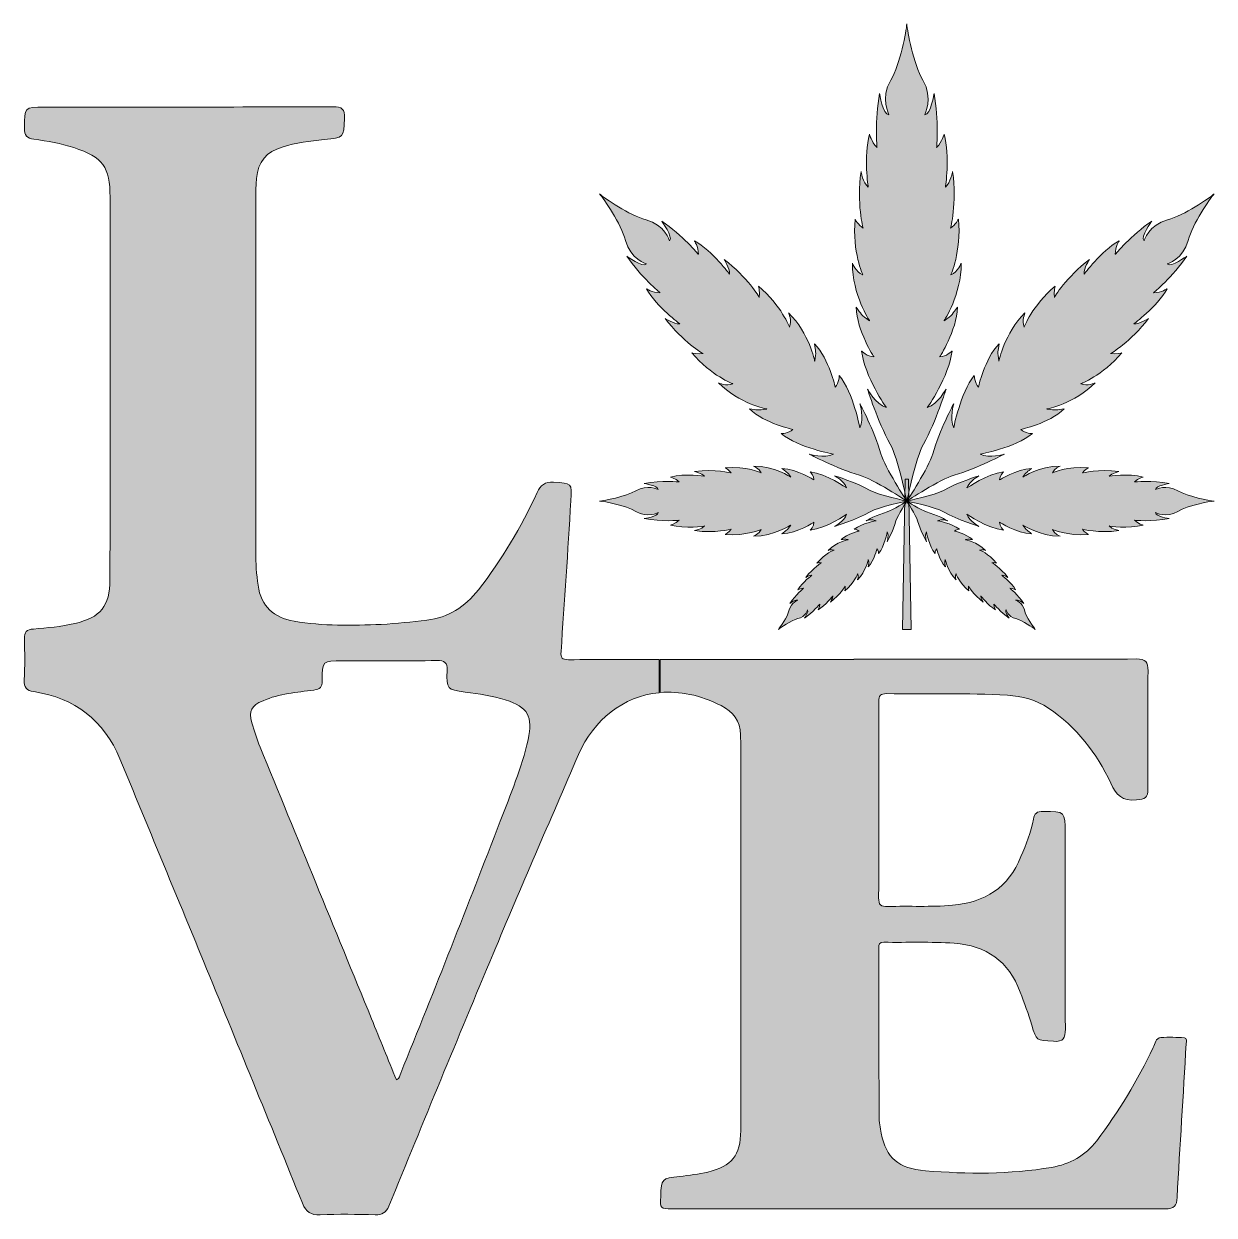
# Model space of a CAD drawing. Extents: x 557 to 1393, y -1377 to -540.
import ezdxf

# ---------------------------------------------------------------- set-up
doc = ezdxf.new("R2010")
doc.units = 0
doc.header["$MEASUREMENT"] = 0
doc.layers.add('katman 1', color=7, linetype='Continuous')

# ---------------------------------------------------------------- blocks, each defined once
blk = doc.blocks.new('block 2')
at = {"layer": 'katman 1', "true_color": 0xffffff}
h = blk.add_hatch(color=7, dxfattribs=at)
h.dxf.hatch_style = 2
edge = h.paths.add_edge_path()
edge.add_spline(control_points=[(1003.33, -986.82), (982.14, -986.84), (960.94, -986.86), (939.74, -986.9), (935.24, -986.91), (934.09, -985.69), (934.41, -981.2), (936.88, -945.87), (939.17, -910.53), (941.36, -875.19), (942.15, -862.56), (941.93, -862.93), (929.12, -862.23), (922.97, -861.9), (920.18, -864.06), (917.65, -869.5), (906.37, -893.74), (892.96, -916.71), (876.33, -937.78), (866.89, -949.74), (855.3, -957.42), (840.07, -959.09), (829.46, -960.26), (818.83, -961.61), (808.18, -962.07), (787.71, -962.96), (767.19, -963.29), (746.89, -959.84), (732.69, -957.44), (723.72, -949.53), (721.55, -934.65), (720.43, -926.9), (720.02, -919.13), (720.01, -911.36), (719.96, -834.26), (719.99, -757.16), (720.07, -680.06), (720.08, -669.6), (719.57, -659.15), (720.46, -648.67), (721.45, -636.92), (727.59, -629.98), (738.55, -626.65), (748.17, -623.73), (758.06, -622.32), (768.02, -621.42), (781.92, -620.15), (781.56, -620.23), (782.33, -606.52), (782.7, -599.86), (780.53, -598.35), (774.18, -598.38), (706.7, -598.61), (639.21, -598.55), (571.73, -598.57), (557.26, -598.57), (557.49, -598.56), (557.42, -613.31), (557.39, -618.45), (559.31, -620.53), (564.12, -621.16), (573.6, -622.41), (583.01, -624.14), (592.13, -627.06), (612.55, -633.61), (617.59, -640.6), (617.6, -661.98), (617.61, -707.88), (617.59, -753.79), (617.59, -799.69), (617.58, -843.37), (617.64, -887.04), (617.53, -930.72), (617.48, -949.36), (610.97, -957.2), (592.78, -961.51), (583.22, -963.77), (573.47, -964.58), (563.73, -965.34), (559.11, -965.71), (557.19, -967.33), (557.4, -972.36), (557.8, -981.92), (557.75, -991.53), (557.29, -1001.09), (557.04, -1006.42), (558.82, -1008.52), (564.08, -1009.35), (592.92, -1013.9), (613.33, -1029.48), (624.57, -1056.65), (644.17, -1104.03), (663.79, -1151.4), (683.27, -1198.83), (706.55, -1255.48), (729.79, -1312.15), (752.76, -1368.93), (755.28, -1375.14), (758.57, -1377.25), (765.18, -1376.98), (778.07, -1376.44), (791.01, -1376.63), (803.92, -1376.93), (808.81, -1377.04), (811.51, -1375.63), (813.47, -1370.86), (837.73, -1311.73), (861.95, -1252.57), (886.69, -1193.63), (906.36, -1146.75), (926.59, -1100.11), (946.8, -1053.46), (957.31, -1029.2), (978.08, -1012.6), (1003.33, -1010.09), (1003.33, -1010.09), (1003.33, -986.82), (1003.33, -986.82)], knot_values=[0, 0, 0, 0, 1, 1, 1, 2, 2, 2, 3, 3, 3, 4, 4, 4, 5, 5, 5, 6, 6, 6, 7, 7, 7, 8, 8, 8, 9, 9, 9, 10, 10, 10, 11, 11, 11, 12, 12, 12, 13, 13, 13, 14, 14, 14, 15, 15, 15, 16, 16, 16, 17, 17, 17, 18, 18, 18, 19, 19, 19, 20, 20, 20, 21, 21, 21, 22, 22, 22, 23, 23, 23, 24, 24, 24, 25, 25, 25, 26, 26, 26, 27, 27, 27, 28, 28, 28, 29, 29, 29, 30, 30, 30, 31, 31, 31, 32, 32, 32, 33, 33, 33, 34, 34, 34, 35, 35, 35, 36, 36, 36, 37, 37, 37, 38, 38, 38, 39, 39, 39, 39], degree=3, periodic=1)
edge = h.paths.add_edge_path()
edge.add_spline(control_points=[(911.24, -1043.13), (906.82, -1062.94), (898.95, -1081.57), (891.71, -1100.41), (868.94, -1159.62), (845.7, -1218.65), (821.81, -1277.42), (821.19, -1278.95), (821.18, -1281.01), (818.77, -1282.16), (812.92, -1267.78), (807.14, -1253.5), (801.3, -1239.24), (775.21, -1175.6), (749.09, -1111.97), (723.07, -1048.31), (720.8, -1042.78), (718.89, -1037.07), (717.3, -1031.32), (714.89, -1022.57), (716.63, -1019.38), (725.08, -1015.73), (736.46, -1010.8), (748.73, -1009.93), (760.77, -1008.24), (765.24, -1007.61), (766.69, -1006.2), (766.68, -1001.67), (766.64, -987.57), (766.83, -987.61), (781.08, -987.63), (803.13, -987.67), (825.18, -987.8), (847.22, -987.53), (852.59, -987.47), (854.6, -988.67), (854.4, -994.48), (853.96, -1007.76), (854.26, -1007.83), (867.17, -1009.68), (876.63, -1011.04), (886.14, -1012.2), (895.27, -1015.15), (911.26, -1020.3), (914.88, -1026.86), (911.24, -1043.13)], knot_values=[0, 0, 0, 0, 1, 1, 1, 2, 2, 2, 3, 3, 3, 4, 4, 4, 5, 5, 5, 6, 6, 6, 7, 7, 7, 8, 8, 8, 9, 9, 9, 10, 10, 10, 11, 11, 11, 12, 12, 12, 13, 13, 13, 14, 14, 14, 15, 15, 15, 15], degree=3, periodic=1)
h = blk.add_hatch(color=7, dxfattribs=at)
h.dxf.hatch_style = 2
edge = h.paths.add_edge_path()
edge.add_spline(control_points=[(1372.48, -1252.66), (1366.96, -1252.23), (1361.36, -1252.05), (1355.85, -1252.46), (1352.1, -1252.74), (1351.67, -1256.81), (1350.42, -1259.46), (1339.47, -1282.67), (1326.15, -1304.41), (1310.74, -1324.92), (1302.71, -1335.61), (1292.12, -1341.42), (1278.92, -1343.66), (1249.48, -1348.65), (1219.98, -1348.48), (1190.39, -1346.01), (1171.52, -1344.44), (1162.87, -1337.16), (1159.37, -1319.72), (1158.58, -1315.81), (1157.9, -1311.78), (1157.88, -1307.81), (1157.72, -1268.37), (1157.74, -1228.93), (1157.63, -1189.48), (1157.63, -1186.83), (1158.06, -1185.42), (1161.21, -1185.47), (1177.69, -1185.74), (1194.22, -1185.02), (1210.63, -1186.17), (1232.9, -1187.74), (1249.05, -1198.65), (1256.96, -1220.44), (1259.76, -1228.16), (1262.83, -1235.78), (1265.11, -1243.69), (1268.3, -1254.8), (1268.38, -1254.31), (1280.34, -1255.08), (1287.51, -1255.54), (1288.74, -1252.95), (1288.7, -1246.45), (1288.43, -1200.54), (1288.54, -1154.64), (1288.54, -1108.73), (1288.54, -1093.46), (1288.55, -1093.63), (1273.09, -1093.48), (1268.86, -1093.44), (1266.95, -1095.04), (1266.3, -1098.87), (1264.72, -1108.13), (1260.99, -1116.68), (1257.52, -1125.32), (1248.8, -1147.06), (1232.15, -1157.46), (1209.37, -1159.49), (1194.24, -1160.85), (1179.1, -1159.82), (1163.98, -1160.39), (1158.98, -1160.58), (1157.53, -1159.28), (1157.55, -1154.19), (1157.75, -1108.29), (1157.74, -1062.38), (1157.57, -1016.48), (1157.55, -1012.01), (1158.82, -1010.73), (1163.19, -1010.78), (1191.47, -1011.11), (1219.76, -1010.29), (1248.02, -1011.93), (1258.36, -1012.53), (1268.22, -1015.1), (1276.88, -1020.95), (1296.55, -1034.26), (1310.76, -1052.41), (1320.6, -1073.7), (1324.57, -1082.3), (1328.73, -1086.38), (1338.73, -1085.41), (1344.73, -1084.83), (1346.81, -1084.03), (1346.74, -1077.71), (1346.46, -1050.09), (1346.49, -1022.45), (1346.81, -994.82), (1346.88, -988.53), (1345.24, -986.39), (1338.65, -986.41), (1272.5, -986.64), (1206.34, -986.55), (1140.19, -986.55), (1140.19, -986.64), (1140.19, -986.72), (1140.19, -986.81), (1094.85, -986.81), (1049.5, -986.79), (1004.15, -986.82), (1004.15, -986.82), (1004.15, -1010.01), (1004.15, -1010.01), (1017.45, -1008.85), (1031.97, -1011.59), (1046.88, -1019.18), (1055.25, -1023.44), (1060.27, -1029.98), (1060.51, -1039.69), (1060.6, -1043.47), (1060.82, -1047.26), (1060.82, -1051.04), (1060.83, -1105.41), (1060.82, -1159.78), (1060.8, -1214.16), (1060.79, -1248.7), (1060.85, -1283.24), (1060.69, -1317.77), (1060.62, -1335.2), (1054.46, -1342.96), (1037.58, -1346.92), (1031.11, -1348.44), (1024.46, -1349.32), (1017.84, -1350.04), (1005, -1351.43), (1004.99, -1351.29), (1004.44, -1364.19), (1004.07, -1372.76), (1004.08, -1372.78), (1012.59, -1372.78), (1127.96, -1372.75), (1243.33, -1372.66), (1358.71, -1372.88), (1365.35, -1372.89), (1366.91, -1370.66), (1367.23, -1364.72), (1369.22, -1328.7), (1371.48, -1292.7), (1373.63, -1256.69), (1373.72, -1255.21), (1374.33, -1252.81), (1372.48, -1252.66)], knot_values=[0, 0, 0, 0, 1, 1, 1, 2, 2, 2, 3, 3, 3, 4, 4, 4, 5, 5, 5, 6, 6, 6, 7, 7, 7, 8, 8, 8, 9, 9, 9, 10, 10, 10, 11, 11, 11, 12, 12, 12, 13, 13, 13, 14, 14, 14, 15, 15, 15, 16, 16, 16, 17, 17, 17, 18, 18, 18, 19, 19, 19, 20, 20, 20, 21, 21, 21, 22, 22, 22, 23, 23, 23, 24, 24, 24, 25, 25, 25, 26, 26, 26, 27, 27, 27, 28, 28, 28, 29, 29, 29, 30, 30, 30, 31, 31, 31, 32, 32, 32, 33, 33, 33, 34, 34, 34, 35, 35, 35, 36, 36, 36, 37, 37, 37, 38, 38, 38, 39, 39, 39, 40, 40, 40, 41, 41, 41, 42, 42, 42, 43, 43, 43, 44, 44, 44, 45, 45, 45, 46, 46, 46, 47, 47, 47, 47], degree=3, periodic=1)
at = {"layer": 'katman 1', "lineweight": 0}
for points, knots in [([(1003.33, -986.82), (982.14, -986.84), (960.94, -986.86), (939.74, -986.9), (935.24, -986.91), (934.09, -985.69), (934.41, -981.2), (936.88, -945.87), (939.17, -910.53), (941.36, -875.19), (942.15, -862.56), (941.93, -862.93), (929.12, -862.23), (922.97, -861.9), (920.18, -864.06), (917.65, -869.5), (906.37, -893.74), (892.96, -916.71), (876.33, -937.78), (866.89, -949.74), (855.3, -957.42), (840.07, -959.09), (829.46, -960.26), (818.83, -961.61), (808.18, -962.07), (787.71, -962.96), (767.19, -963.29), (746.89, -959.84), (732.69, -957.44), (723.72, -949.53), (721.55, -934.65), (720.43, -926.9), (720.02, -919.13), (720.01, -911.36), (719.96, -834.26), (719.99, -757.16), (720.07, -680.06), (720.08, -669.6), (719.57, -659.15), (720.46, -648.67), (721.45, -636.92), (727.59, -629.98), (738.55, -626.65), (748.17, -623.73), (758.06, -622.32), (768.02, -621.42), (781.92, -620.15), (781.56, -620.23), (782.33, -606.52), (782.7, -599.86), (780.53, -598.35), (774.18, -598.38), (706.7, -598.61), (639.21, -598.55), (571.73, -598.57), (557.26, -598.57), (557.49, -598.56), (557.42, -613.31), (557.39, -618.45), (559.31, -620.53), (564.12, -621.16), (573.6, -622.41), (583.01, -624.14), (592.13, -627.06), (612.55, -633.61), (617.59, -640.6), (617.6, -661.98), (617.61, -707.88), (617.59, -753.79), (617.59, -799.69), (617.58, -843.37), (617.64, -887.04), (617.53, -930.72), (617.48, -949.36), (610.97, -957.2), (592.78, -961.51), (583.22, -963.77), (573.47, -964.58), (563.73, -965.34), (559.11, -965.71), (557.19, -967.33), (557.4, -972.36), (557.8, -981.92), (557.75, -991.53), (557.29, -1001.09), (557.04, -1006.42), (558.82, -1008.52), (564.08, -1009.35), (592.92, -1013.9), (613.33, -1029.48), (624.57, -1056.65), (644.17, -1104.03), (663.79, -1151.4), (683.27, -1198.83), (706.55, -1255.48), (729.79, -1312.15), (752.76, -1368.93), (755.28, -1375.14), (758.57, -1377.25), (765.18, -1376.98), (778.07, -1376.44), (791.01, -1376.63), (803.92, -1376.93), (808.81, -1377.04), (811.51, -1375.63), (813.47, -1370.86), (837.73, -1311.73), (861.95, -1252.57), (886.69, -1193.63), (906.36, -1146.75), (926.59, -1100.11), (946.8, -1053.46), (957.31, -1029.2), (978.08, -1012.6), (1003.33, -1010.09), (1003.33, -1010.09), (1003.33, -986.82), (1003.33, -986.82)], [0, 0, 0, 0, 1, 1, 1, 2, 2, 2, 3, 3, 3, 4, 4, 4, 5, 5, 5, 6, 6, 6, 7, 7, 7, 8, 8, 8, 9, 9, 9, 10, 10, 10, 11, 11, 11, 12, 12, 12, 13, 13, 13, 14, 14, 14, 15, 15, 15, 16, 16, 16, 17, 17, 17, 18, 18, 18, 19, 19, 19, 20, 20, 20, 21, 21, 21, 22, 22, 22, 23, 23, 23, 24, 24, 24, 25, 25, 25, 26, 26, 26, 27, 27, 27, 28, 28, 28, 29, 29, 29, 30, 30, 30, 31, 31, 31, 32, 32, 32, 33, 33, 33, 34, 34, 34, 35, 35, 35, 36, 36, 36, 37, 37, 37, 38, 38, 38, 39, 39, 39, 39]), ([(911.24, -1043.13), (906.82, -1062.94), (898.95, -1081.57), (891.71, -1100.41), (868.94, -1159.62), (845.7, -1218.65), (821.81, -1277.42), (821.19, -1278.95), (821.18, -1281.01), (818.77, -1282.16), (812.92, -1267.78), (807.14, -1253.5), (801.3, -1239.24), (775.21, -1175.6), (749.09, -1111.97), (723.07, -1048.31), (720.8, -1042.78), (718.89, -1037.07), (717.3, -1031.32), (714.89, -1022.57), (716.63, -1019.38), (725.08, -1015.73), (736.46, -1010.8), (748.73, -1009.93), (760.77, -1008.24), (765.24, -1007.61), (766.69, -1006.2), (766.68, -1001.67), (766.64, -987.57), (766.83, -987.61), (781.08, -987.63), (803.13, -987.67), (825.18, -987.8), (847.22, -987.53), (852.59, -987.47), (854.6, -988.67), (854.4, -994.48), (853.96, -1007.76), (854.26, -1007.83), (867.17, -1009.68), (876.63, -1011.04), (886.14, -1012.2), (895.27, -1015.15), (911.26, -1020.3), (914.88, -1026.86), (911.24, -1043.13)], [0, 0, 0, 0, 1, 1, 1, 2, 2, 2, 3, 3, 3, 4, 4, 4, 5, 5, 5, 6, 6, 6, 7, 7, 7, 8, 8, 8, 9, 9, 9, 10, 10, 10, 11, 11, 11, 12, 12, 12, 13, 13, 13, 14, 14, 14, 15, 15, 15, 15]), ([(1372.48, -1252.66), (1366.96, -1252.23), (1361.36, -1252.05), (1355.85, -1252.46), (1352.1, -1252.74), (1351.67, -1256.81), (1350.42, -1259.46), (1339.47, -1282.67), (1326.15, -1304.41), (1310.74, -1324.92), (1302.71, -1335.61), (1292.12, -1341.42), (1278.92, -1343.66), (1249.48, -1348.65), (1219.98, -1348.48), (1190.39, -1346.01), (1171.52, -1344.44), (1162.87, -1337.16), (1159.37, -1319.72), (1158.58, -1315.81), (1157.9, -1311.78), (1157.88, -1307.81), (1157.72, -1268.37), (1157.74, -1228.93), (1157.63, -1189.48), (1157.63, -1186.83), (1158.06, -1185.42), (1161.21, -1185.47), (1177.69, -1185.74), (1194.22, -1185.02), (1210.63, -1186.17), (1232.9, -1187.74), (1249.05, -1198.65), (1256.96, -1220.44), (1259.76, -1228.16), (1262.83, -1235.78), (1265.11, -1243.69), (1268.3, -1254.8), (1268.38, -1254.31), (1280.34, -1255.08), (1287.51, -1255.54), (1288.74, -1252.95), (1288.7, -1246.45), (1288.43, -1200.54), (1288.54, -1154.64), (1288.54, -1108.73), (1288.54, -1093.46), (1288.55, -1093.63), (1273.09, -1093.48), (1268.86, -1093.44), (1266.95, -1095.04), (1266.3, -1098.87), (1264.72, -1108.13), (1260.99, -1116.68), (1257.52, -1125.32), (1248.8, -1147.06), (1232.15, -1157.46), (1209.37, -1159.49), (1194.24, -1160.85), (1179.1, -1159.82), (1163.98, -1160.39), (1158.98, -1160.58), (1157.53, -1159.28), (1157.55, -1154.19), (1157.75, -1108.29), (1157.74, -1062.38), (1157.57, -1016.48), (1157.55, -1012.01), (1158.82, -1010.73), (1163.19, -1010.78), (1191.47, -1011.11), (1219.76, -1010.29), (1248.02, -1011.93), (1258.36, -1012.53), (1268.22, -1015.1), (1276.88, -1020.95), (1296.55, -1034.26), (1310.76, -1052.41), (1320.6, -1073.7), (1324.57, -1082.3), (1328.73, -1086.38), (1338.73, -1085.41), (1344.73, -1084.83), (1346.81, -1084.03), (1346.74, -1077.71), (1346.46, -1050.09), (1346.49, -1022.45), (1346.81, -994.82), (1346.88, -988.53), (1345.24, -986.39), (1338.65, -986.41), (1272.5, -986.64), (1206.34, -986.55), (1140.19, -986.55), (1140.19, -986.64), (1140.19, -986.72), (1140.19, -986.81), (1094.85, -986.81), (1049.5, -986.79), (1004.15, -986.82), (1004.15, -986.82), (1004.15, -1010.01), (1004.15, -1010.01), (1017.45, -1008.85), (1031.97, -1011.59), (1046.88, -1019.18), (1055.25, -1023.44), (1060.27, -1029.98), (1060.51, -1039.69), (1060.6, -1043.47), (1060.82, -1047.26), (1060.82, -1051.04), (1060.83, -1105.41), (1060.82, -1159.78), (1060.8, -1214.16), (1060.79, -1248.7), (1060.85, -1283.24), (1060.69, -1317.77), (1060.62, -1335.2), (1054.46, -1342.96), (1037.58, -1346.92), (1031.11, -1348.44), (1024.46, -1349.32), (1017.84, -1350.04), (1005, -1351.43), (1004.99, -1351.29), (1004.44, -1364.19), (1004.07, -1372.76), (1004.08, -1372.78), (1012.59, -1372.78), (1127.96, -1372.75), (1243.33, -1372.66), (1358.71, -1372.88), (1365.35, -1372.89), (1366.91, -1370.66), (1367.23, -1364.72), (1369.22, -1328.7), (1371.48, -1292.7), (1373.63, -1256.69), (1373.72, -1255.21), (1374.33, -1252.81), (1372.48, -1252.66)], [0, 0, 0, 0, 1, 1, 1, 2, 2, 2, 3, 3, 3, 4, 4, 4, 5, 5, 5, 6, 6, 6, 7, 7, 7, 8, 8, 8, 9, 9, 9, 10, 10, 10, 11, 11, 11, 12, 12, 12, 13, 13, 13, 14, 14, 14, 15, 15, 15, 16, 16, 16, 17, 17, 17, 18, 18, 18, 19, 19, 19, 20, 20, 20, 21, 21, 21, 22, 22, 22, 23, 23, 23, 24, 24, 24, 25, 25, 25, 26, 26, 26, 27, 27, 27, 28, 28, 28, 29, 29, 29, 30, 30, 30, 31, 31, 31, 32, 32, 32, 33, 33, 33, 34, 34, 34, 35, 35, 35, 36, 36, 36, 37, 37, 37, 38, 38, 38, 39, 39, 39, 40, 40, 40, 41, 41, 41, 42, 42, 42, 43, 43, 43, 44, 44, 44, 45, 45, 45, 46, 46, 46, 47, 47, 47, 47])]:
    blk.add_open_spline(points, degree=3, knots=knots, dxfattribs=at)
blk = doc.blocks.new('block 4')
at = {"layer": 'katman 1', "true_color": 0x008b00}
h = blk.add_hatch(color=96, dxfattribs=at)
h.dxf.hatch_style = 2
edge = h.paths.add_edge_path()
edge.add_spline(control_points=[(1177.34, -875.45), (1177.34, -875.45), (1196.97, -879.56), (1203.04, -882.94), (1213.47, -888.76), (1228.02, -893.2), (1228.02, -893.2), (1228.02, -893.2), (1221.23, -889.58), (1219.61, -884.72), (1219.61, -884.72), (1233.83, -894.61), (1245.2, -895.9), (1245.2, -895.9), (1242.63, -893.27), (1242.54, -890.31), (1242.54, -890.31), (1254.3, -898.01), (1265.02, -898.36), (1262.04, -895.95), (1261.52, -896.21), (1258.89, -892.31), (1258.89, -892.31), (1270.58, -900.1), (1284.98, -900.09), (1284.98, -900.09), (1280.98, -898.59), (1279.71, -895.37), (1279.71, -895.37), (1289.9, -900.09), (1304.95, -898.86), (1304.95, -898.86), (1302.26, -897.4), (1300.73, -895.22), (1300.73, -895.22), (1312.06, -898.23), (1326.39, -896.17), (1326.39, -896.17), (1321.4, -895.27), (1319.42, -892.92), (1319.42, -892.92), (1333.05, -895.1), (1343.39, -892.32), (1343.39, -892.32), (1340.07, -891.64), (1337.26, -888.94), (1337.26, -888.94), (1349.63, -890.1), (1361.75, -887.77), (1361.75, -887.77), (1352.13, -886.29), (1352.13, -883.57), (1352.13, -883.57), (1359.53, -887.5), (1367.69, -882.73), (1375.2, -878.35), (1389.83, -875.74), (1393.25, -875.45), (1389.83, -875.17), (1375.2, -872.56), (1367.69, -868.18), (1359.53, -863.41), (1352.13, -867.33), (1352.13, -867.33), (1352.13, -864.62), (1361.75, -863.14), (1361.75, -863.14), (1349.63, -860.81), (1337.26, -861.97), (1337.26, -861.97), (1340.07, -859.27), (1343.39, -858.59), (1343.39, -858.59), (1333.05, -855.81), (1319.42, -857.99), (1319.42, -857.99), (1321.4, -855.64), (1326.39, -854.74), (1326.39, -854.74), (1312.06, -852.68), (1300.73, -855.69), (1300.73, -855.69), (1302.26, -853.51), (1304.95, -852.04), (1304.95, -852.04), (1289.9, -850.82), (1279.71, -855.54), (1279.71, -855.54), (1280.98, -852.32), (1284.98, -850.82), (1284.98, -850.82), (1270.57, -850.8), (1258.9, -858.6), (1258.9, -858.6), (1261.52, -854.7), (1262.04, -854.96), (1265.02, -852.55), (1254.3, -852.9), (1242.54, -860.59), (1242.54, -860.59), (1242.63, -857.64), (1245.2, -855.01), (1245.2, -855.01), (1233.84, -856.3), (1219.61, -866.19), (1219.61, -866.19), (1221.23, -861.33), (1228.02, -857.7), (1228.02, -857.7), (1228.02, -857.7), (1213.47, -862.15), (1203.04, -867.97), (1196.97, -871.35), (1177.34, -875.45), (1177.34, -875.45)], knot_values=[0, 0, 0, 0, 1, 1, 1, 2, 2, 2, 3, 3, 3, 4, 4, 4, 5, 5, 5, 6, 6, 6, 7, 7, 7, 8, 8, 8, 9, 9, 9, 10, 10, 10, 11, 11, 11, 12, 12, 12, 13, 13, 13, 14, 14, 14, 15, 15, 15, 16, 16, 16, 17, 17, 17, 18, 18, 18, 19, 19, 19, 20, 20, 20, 21, 21, 21, 22, 22, 22, 23, 23, 23, 24, 24, 24, 25, 25, 25, 26, 26, 26, 27, 27, 27, 28, 28, 28, 29, 29, 29, 30, 30, 30, 31, 31, 31, 32, 32, 32, 33, 33, 33, 34, 34, 34, 35, 35, 35, 36, 36, 36, 37, 37, 37, 38, 38, 38, 38], degree=3, periodic=1)
h = blk.add_hatch(color=96, dxfattribs=at)
h.dxf.hatch_style = 2
edge = h.paths.add_edge_path()
edge.add_spline(control_points=[(1177.34, -875.45), (1177.34, -875.45), (1183.82, -885.37), (1184.95, -889.32), (1186.88, -896.11), (1191.1, -904.05), (1191.1, -904.05), (1191.1, -904.05), (1189.78, -899.7), (1191.13, -896.99), (1191.13, -896.99), (1192.95, -907.07), (1197.15, -912.36), (1197.15, -912.36), (1197.18, -910.19), (1198.38, -908.91), (1198.38, -908.91), (1200.07, -917.04), (1204.41, -921.67), (1204.17, -919.42), (1203.85, -919.31), (1204.38, -916.58), (1204.38, -916.58), (1206, -924.72), (1212.03, -930.74), (1212.03, -930.74), (1210.98, -928.44), (1211.8, -926.56), (1211.8, -926.56), (1214.09, -932.79), (1220.89, -938.57), (1220.89, -938.57), (1220.38, -936.83), (1220.65, -935.28), (1220.65, -935.28), (1224.12, -941.28), (1230.98, -946.41), (1230.98, -946.41), (1229.27, -943.94), (1229.42, -942.13), (1229.42, -942.13), (1234.2, -948.74), (1239.69, -951.9), (1239.69, -951.9), (1238.58, -950.23), (1238.54, -947.93), (1238.54, -947.93), (1243.22, -953.58), (1249.26, -957.67), (1249.26, -957.67), (1245.86, -953.03), (1246.99, -951.89), (1246.99, -951.89), (1248.45, -956.63), (1253.85, -958.05), (1258.82, -959.36), (1266.03, -964.38), (1267.57, -965.69), (1266.26, -964.14), (1261.24, -956.93), (1259.93, -951.97), (1258.51, -946.56), (1253.78, -945.11), (1253.78, -945.11), (1254.91, -943.97), (1259.55, -947.38), (1259.55, -947.38), (1255.46, -941.34), (1249.81, -936.65), (1249.81, -936.65), (1252.11, -936.7), (1253.78, -937.8), (1253.78, -937.8), (1250.62, -932.32), (1244.02, -927.54), (1244.02, -927.54), (1245.83, -927.38), (1248.29, -929.09), (1248.29, -929.09), (1243.16, -922.24), (1237.17, -918.76), (1237.17, -918.76), (1238.72, -918.49), (1240.45, -919), (1240.45, -919), (1234.67, -912.2), (1228.44, -909.91), (1228.44, -909.91), (1230.32, -909.1), (1232.62, -910.14), (1232.62, -910.14), (1226.61, -904.12), (1218.47, -902.5), (1218.47, -902.5), (1221.19, -901.96), (1221.3, -902.29), (1223.55, -902.53), (1218.93, -898.19), (1210.8, -896.49), (1210.8, -896.49), (1212.07, -895.29), (1214.25, -895.27), (1214.25, -895.27), (1208.95, -891.06), (1198.88, -889.25), (1198.88, -889.25), (1201.59, -887.89), (1205.94, -889.22), (1205.94, -889.22), (1205.94, -889.22), (1198, -885), (1191.21, -883.06), (1187.26, -881.94), (1177.34, -875.45), (1177.34, -875.45)], knot_values=[0, 0, 0, 0, 1, 1, 1, 2, 2, 2, 3, 3, 3, 4, 4, 4, 5, 5, 5, 6, 6, 6, 7, 7, 7, 8, 8, 8, 9, 9, 9, 10, 10, 10, 11, 11, 11, 12, 12, 12, 13, 13, 13, 14, 14, 14, 15, 15, 15, 16, 16, 16, 17, 17, 17, 18, 18, 18, 19, 19, 19, 20, 20, 20, 21, 21, 21, 22, 22, 22, 23, 23, 23, 24, 24, 24, 25, 25, 25, 26, 26, 26, 27, 27, 27, 28, 28, 28, 29, 29, 29, 30, 30, 30, 31, 31, 31, 32, 32, 32, 33, 33, 33, 34, 34, 34, 35, 35, 35, 36, 36, 36, 37, 37, 37, 38, 38, 38, 38], degree=3, periodic=1)
at = {"layer": 'katman 1', "lineweight": 0}
for points in [[(1177.34, -875.45), (1177.34, -875.45), (1196.97, -879.56), (1203.04, -882.94), (1213.47, -888.76), (1228.02, -893.2), (1228.02, -893.2), (1228.02, -893.2), (1221.23, -889.58), (1219.61, -884.72), (1219.61, -884.72), (1233.83, -894.61), (1245.2, -895.9), (1245.2, -895.9), (1242.63, -893.27), (1242.54, -890.31), (1242.54, -890.31), (1254.3, -898.01), (1265.02, -898.36), (1262.04, -895.95), (1261.52, -896.21), (1258.89, -892.31), (1258.89, -892.31), (1270.58, -900.1), (1284.98, -900.09), (1284.98, -900.09), (1280.98, -898.59), (1279.71, -895.37), (1279.71, -895.37), (1289.9, -900.09), (1304.95, -898.86), (1304.95, -898.86), (1302.26, -897.4), (1300.73, -895.22), (1300.73, -895.22), (1312.06, -898.23), (1326.39, -896.17), (1326.39, -896.17), (1321.4, -895.27), (1319.42, -892.92), (1319.42, -892.92), (1333.05, -895.1), (1343.39, -892.32), (1343.39, -892.32), (1340.07, -891.64), (1337.26, -888.94), (1337.26, -888.94), (1349.63, -890.1), (1361.75, -887.77), (1361.75, -887.77), (1352.13, -886.29), (1352.13, -883.57), (1352.13, -883.57), (1359.53, -887.5), (1367.69, -882.73), (1375.2, -878.35), (1389.83, -875.74), (1393.25, -875.45), (1389.83, -875.17), (1375.2, -872.56), (1367.69, -868.18), (1359.53, -863.41), (1352.13, -867.33), (1352.13, -867.33), (1352.13, -864.62), (1361.75, -863.14), (1361.75, -863.14), (1349.63, -860.81), (1337.26, -861.97), (1337.26, -861.97), (1340.07, -859.27), (1343.39, -858.59), (1343.39, -858.59), (1333.05, -855.81), (1319.42, -857.99), (1319.42, -857.99), (1321.4, -855.64), (1326.39, -854.74), (1326.39, -854.74), (1312.06, -852.68), (1300.73, -855.69), (1300.73, -855.69), (1302.26, -853.51), (1304.95, -852.04), (1304.95, -852.04), (1289.9, -850.82), (1279.71, -855.54), (1279.71, -855.54), (1280.98, -852.32), (1284.98, -850.82), (1284.98, -850.82), (1270.57, -850.8), (1258.9, -858.6), (1258.9, -858.6), (1261.52, -854.7), (1262.04, -854.96), (1265.02, -852.55), (1254.3, -852.9), (1242.54, -860.59), (1242.54, -860.59), (1242.63, -857.64), (1245.2, -855.01), (1245.2, -855.01), (1233.84, -856.3), (1219.61, -866.19), (1219.61, -866.19), (1221.23, -861.33), (1228.02, -857.7), (1228.02, -857.7), (1228.02, -857.7), (1213.47, -862.15), (1203.04, -867.97), (1196.97, -871.35), (1177.34, -875.45), (1177.34, -875.45)], [(1177.34, -875.45), (1177.34, -875.45), (1183.82, -885.37), (1184.95, -889.32), (1186.88, -896.11), (1191.1, -904.05), (1191.1, -904.05), (1191.1, -904.05), (1189.78, -899.7), (1191.13, -896.99), (1191.13, -896.99), (1192.95, -907.07), (1197.15, -912.36), (1197.15, -912.36), (1197.18, -910.19), (1198.38, -908.91), (1198.38, -908.91), (1200.07, -917.04), (1204.41, -921.67), (1204.17, -919.42), (1203.85, -919.31), (1204.38, -916.58), (1204.38, -916.58), (1206, -924.72), (1212.03, -930.74), (1212.03, -930.74), (1210.98, -928.44), (1211.8, -926.56), (1211.8, -926.56), (1214.09, -932.79), (1220.89, -938.57), (1220.89, -938.57), (1220.38, -936.83), (1220.65, -935.28), (1220.65, -935.28), (1224.12, -941.28), (1230.98, -946.41), (1230.98, -946.41), (1229.27, -943.94), (1229.42, -942.13), (1229.42, -942.13), (1234.2, -948.74), (1239.69, -951.9), (1239.69, -951.9), (1238.58, -950.23), (1238.54, -947.93), (1238.54, -947.93), (1243.22, -953.58), (1249.26, -957.67), (1249.26, -957.67), (1245.86, -953.03), (1246.99, -951.89), (1246.99, -951.89), (1248.45, -956.63), (1253.85, -958.05), (1258.82, -959.36), (1266.03, -964.38), (1267.57, -965.69), (1266.26, -964.14), (1261.24, -956.93), (1259.93, -951.97), (1258.51, -946.56), (1253.78, -945.11), (1253.78, -945.11), (1254.91, -943.97), (1259.55, -947.38), (1259.55, -947.38), (1255.46, -941.34), (1249.81, -936.65), (1249.81, -936.65), (1252.11, -936.7), (1253.78, -937.8), (1253.78, -937.8), (1250.62, -932.32), (1244.02, -927.54), (1244.02, -927.54), (1245.83, -927.38), (1248.29, -929.09), (1248.29, -929.09), (1243.16, -922.24), (1237.17, -918.76), (1237.17, -918.76), (1238.72, -918.49), (1240.45, -919), (1240.45, -919), (1234.67, -912.2), (1228.44, -909.91), (1228.44, -909.91), (1230.32, -909.1), (1232.62, -910.14), (1232.62, -910.14), (1226.61, -904.12), (1218.47, -902.5), (1218.47, -902.5), (1221.19, -901.96), (1221.3, -902.29), (1223.55, -902.53), (1218.93, -898.19), (1210.8, -896.49), (1210.8, -896.49), (1212.07, -895.29), (1214.25, -895.27), (1214.25, -895.27), (1208.95, -891.06), (1198.88, -889.25), (1198.88, -889.25), (1201.59, -887.89), (1205.94, -889.22), (1205.94, -889.22), (1205.94, -889.22), (1198, -885), (1191.21, -883.06), (1187.26, -881.94), (1177.34, -875.45), (1177.34, -875.45)]]:
    blk.add_open_spline(points, degree=3, knots=[0, 0, 0, 0, 1, 1, 1, 2, 2, 2, 3, 3, 3, 4, 4, 4, 5, 5, 5, 6, 6, 6, 7, 7, 7, 8, 8, 8, 9, 9, 9, 10, 10, 10, 11, 11, 11, 12, 12, 12, 13, 13, 13, 14, 14, 14, 15, 15, 15, 16, 16, 16, 17, 17, 17, 18, 18, 18, 19, 19, 19, 20, 20, 20, 21, 21, 21, 22, 22, 22, 23, 23, 23, 24, 24, 24, 25, 25, 25, 26, 26, 26, 27, 27, 27, 28, 28, 28, 29, 29, 29, 30, 30, 30, 31, 31, 31, 32, 32, 32, 33, 33, 33, 34, 34, 34, 35, 35, 35, 36, 36, 36, 37, 37, 37, 38, 38, 38, 38], dxfattribs=at)
blk = doc.blocks.new('block 5')
at = {"layer": 'katman 1', "true_color": 0x008b00}
h = blk.add_hatch(color=96, dxfattribs=at)
h.dxf.hatch_style = 2
edge = h.paths.add_edge_path()
edge.add_spline(control_points=[(1177.34, -875.45), (1177.34, -875.45), (1157.7, -879.56), (1151.64, -882.94), (1141.2, -888.76), (1126.65, -893.2), (1126.65, -893.2), (1126.65, -893.2), (1133.45, -889.58), (1135.07, -884.72), (1135.07, -884.72), (1120.84, -894.61), (1109.47, -895.9), (1109.47, -895.9), (1112.05, -893.27), (1112.13, -890.31), (1112.13, -890.31), (1100.38, -898.01), (1089.65, -898.36), (1092.63, -895.95), (1093.16, -896.21), (1095.78, -892.31), (1095.78, -892.31), (1084.1, -900.1), (1069.69, -900.09), (1069.69, -900.09), (1073.69, -898.59), (1074.97, -895.37), (1074.97, -895.37), (1064.77, -900.09), (1049.73, -898.86), (1049.73, -898.86), (1052.41, -897.4), (1053.94, -895.22), (1053.94, -895.22), (1042.62, -898.23), (1028.28, -896.17), (1028.28, -896.17), (1033.27, -895.27), (1035.25, -892.92), (1035.25, -892.92), (1021.62, -895.1), (1011.29, -892.32), (1011.29, -892.32), (1014.61, -891.64), (1017.41, -888.94), (1017.41, -888.94), (1005.05, -890.1), (992.93, -887.77), (992.93, -887.77), (1002.55, -886.29), (1002.55, -883.57), (1002.55, -883.57), (995.15, -887.5), (986.98, -882.73), (979.47, -878.35), (964.84, -875.74), (961.42, -875.45), (964.84, -875.17), (979.48, -872.56), (986.98, -868.18), (995.15, -863.41), (1002.55, -867.33), (1002.55, -867.33), (1002.55, -864.62), (992.93, -863.14), (992.93, -863.14), (1005.05, -860.81), (1017.42, -861.97), (1017.42, -861.97), (1014.61, -859.27), (1011.29, -858.59), (1011.29, -858.59), (1021.62, -855.81), (1035.25, -857.99), (1035.25, -857.99), (1033.27, -855.64), (1028.28, -854.74), (1028.28, -854.74), (1042.61, -852.68), (1053.94, -855.69), (1053.94, -855.69), (1052.41, -853.51), (1049.73, -852.04), (1049.73, -852.04), (1064.77, -850.82), (1074.97, -855.54), (1074.97, -855.54), (1073.69, -852.32), (1069.69, -850.82), (1069.69, -850.82), (1084.1, -850.8), (1095.78, -858.6), (1095.78, -858.6), (1093.16, -854.7), (1092.63, -854.96), (1089.65, -852.55), (1100.38, -852.9), (1112.13, -860.59), (1112.13, -860.59), (1112.05, -857.64), (1109.47, -855.01), (1109.47, -855.01), (1120.84, -856.3), (1135.07, -866.19), (1135.07, -866.19), (1133.45, -861.33), (1126.65, -857.7), (1126.65, -857.7), (1126.65, -857.7), (1141.2, -862.15), (1151.64, -867.97), (1157.7, -871.35), (1177.34, -875.45), (1177.34, -875.45)], knot_values=[0, 0, 0, 0, 1, 1, 1, 2, 2, 2, 3, 3, 3, 4, 4, 4, 5, 5, 5, 6, 6, 6, 7, 7, 7, 8, 8, 8, 9, 9, 9, 10, 10, 10, 11, 11, 11, 12, 12, 12, 13, 13, 13, 14, 14, 14, 15, 15, 15, 16, 16, 16, 17, 17, 17, 18, 18, 18, 19, 19, 19, 20, 20, 20, 21, 21, 21, 22, 22, 22, 23, 23, 23, 24, 24, 24, 25, 25, 25, 26, 26, 26, 27, 27, 27, 28, 28, 28, 29, 29, 29, 30, 30, 30, 31, 31, 31, 32, 32, 32, 33, 33, 33, 34, 34, 34, 35, 35, 35, 36, 36, 36, 37, 37, 37, 38, 38, 38, 38], degree=3, periodic=1)
h = blk.add_hatch(color=96, dxfattribs=at)
h.dxf.hatch_style = 2
edge = h.paths.add_edge_path()
edge.add_spline(control_points=[(1177.34, -875.45), (1177.34, -875.45), (1170.85, -885.37), (1169.73, -889.32), (1167.8, -896.11), (1163.57, -904.05), (1163.57, -904.05), (1163.57, -904.05), (1164.9, -899.7), (1163.54, -896.99), (1163.54, -896.99), (1161.73, -907.07), (1157.52, -912.36), (1157.52, -912.36), (1157.5, -910.19), (1156.3, -908.91), (1156.3, -908.91), (1154.6, -917.04), (1150.26, -921.67), (1150.5, -919.42), (1150.83, -919.31), (1150.3, -916.58), (1150.3, -916.58), (1148.67, -924.72), (1142.65, -930.74), (1142.65, -930.74), (1143.69, -928.44), (1142.88, -926.56), (1142.88, -926.56), (1140.59, -932.79), (1133.79, -938.57), (1133.79, -938.57), (1134.3, -936.83), (1134.03, -935.28), (1134.03, -935.28), (1130.55, -941.28), (1123.7, -946.41), (1123.7, -946.41), (1125.41, -943.94), (1125.26, -942.13), (1125.26, -942.13), (1120.47, -948.74), (1114.99, -951.9), (1114.99, -951.9), (1116.09, -950.23), (1116.14, -947.93), (1116.14, -947.93), (1111.45, -953.58), (1105.41, -957.67), (1105.41, -957.67), (1108.82, -953.03), (1107.68, -951.89), (1107.68, -951.89), (1106.23, -956.63), (1100.82, -958.05), (1095.86, -959.36), (1088.65, -964.38), (1087.1, -965.69), (1088.41, -964.14), (1093.44, -956.93), (1094.74, -951.97), (1096.16, -946.56), (1100.89, -945.11), (1100.89, -945.11), (1099.76, -943.97), (1095.12, -947.38), (1095.12, -947.38), (1099.21, -941.34), (1104.87, -936.65), (1104.87, -936.65), (1102.56, -936.7), (1100.89, -937.8), (1100.89, -937.8), (1104.05, -932.32), (1110.66, -927.54), (1110.66, -927.54), (1108.85, -927.38), (1106.38, -929.09), (1106.38, -929.09), (1111.51, -922.24), (1117.51, -918.76), (1117.51, -918.76), (1115.96, -918.49), (1114.22, -919), (1114.22, -919), (1120, -912.2), (1126.23, -909.91), (1126.23, -909.91), (1124.35, -909.1), (1122.06, -910.14), (1122.06, -910.14), (1128.07, -904.12), (1136.21, -902.5), (1136.21, -902.5), (1133.48, -901.96), (1133.37, -902.29), (1131.12, -902.53), (1135.75, -898.19), (1143.88, -896.49), (1143.88, -896.49), (1142.6, -895.29), (1140.43, -895.27), (1140.43, -895.27), (1145.72, -891.06), (1155.8, -889.25), (1155.8, -889.25), (1153.09, -887.89), (1148.73, -889.22), (1148.73, -889.22), (1148.73, -889.22), (1156.68, -885), (1163.47, -883.06), (1167.42, -881.94), (1177.34, -875.45), (1177.34, -875.45)], knot_values=[0, 0, 0, 0, 1, 1, 1, 2, 2, 2, 3, 3, 3, 4, 4, 4, 5, 5, 5, 6, 6, 6, 7, 7, 7, 8, 8, 8, 9, 9, 9, 10, 10, 10, 11, 11, 11, 12, 12, 12, 13, 13, 13, 14, 14, 14, 15, 15, 15, 16, 16, 16, 17, 17, 17, 18, 18, 18, 19, 19, 19, 20, 20, 20, 21, 21, 21, 22, 22, 22, 23, 23, 23, 24, 24, 24, 25, 25, 25, 26, 26, 26, 27, 27, 27, 28, 28, 28, 29, 29, 29, 30, 30, 30, 31, 31, 31, 32, 32, 32, 33, 33, 33, 34, 34, 34, 35, 35, 35, 36, 36, 36, 37, 37, 37, 38, 38, 38, 38], degree=3, periodic=1)
at = {"layer": 'katman 1', "lineweight": 0}
for points in [[(1177.34, -875.45), (1177.34, -875.45), (1157.7, -879.56), (1151.64, -882.94), (1141.2, -888.76), (1126.65, -893.2), (1126.65, -893.2), (1126.65, -893.2), (1133.45, -889.58), (1135.07, -884.72), (1135.07, -884.72), (1120.84, -894.61), (1109.47, -895.9), (1109.47, -895.9), (1112.05, -893.27), (1112.13, -890.31), (1112.13, -890.31), (1100.38, -898.01), (1089.65, -898.36), (1092.63, -895.95), (1093.16, -896.21), (1095.78, -892.31), (1095.78, -892.31), (1084.1, -900.1), (1069.69, -900.09), (1069.69, -900.09), (1073.69, -898.59), (1074.97, -895.37), (1074.97, -895.37), (1064.77, -900.09), (1049.73, -898.86), (1049.73, -898.86), (1052.41, -897.4), (1053.94, -895.22), (1053.94, -895.22), (1042.62, -898.23), (1028.28, -896.17), (1028.28, -896.17), (1033.27, -895.27), (1035.25, -892.92), (1035.25, -892.92), (1021.62, -895.1), (1011.29, -892.32), (1011.29, -892.32), (1014.61, -891.64), (1017.41, -888.94), (1017.41, -888.94), (1005.05, -890.1), (992.93, -887.77), (992.93, -887.77), (1002.55, -886.29), (1002.55, -883.57), (1002.55, -883.57), (995.15, -887.5), (986.98, -882.73), (979.47, -878.35), (964.84, -875.74), (961.42, -875.45), (964.84, -875.17), (979.48, -872.56), (986.98, -868.18), (995.15, -863.41), (1002.55, -867.33), (1002.55, -867.33), (1002.55, -864.62), (992.93, -863.14), (992.93, -863.14), (1005.05, -860.81), (1017.42, -861.97), (1017.42, -861.97), (1014.61, -859.27), (1011.29, -858.59), (1011.29, -858.59), (1021.62, -855.81), (1035.25, -857.99), (1035.25, -857.99), (1033.27, -855.64), (1028.28, -854.74), (1028.28, -854.74), (1042.61, -852.68), (1053.94, -855.69), (1053.94, -855.69), (1052.41, -853.51), (1049.73, -852.04), (1049.73, -852.04), (1064.77, -850.82), (1074.97, -855.54), (1074.97, -855.54), (1073.69, -852.32), (1069.69, -850.82), (1069.69, -850.82), (1084.1, -850.8), (1095.78, -858.6), (1095.78, -858.6), (1093.16, -854.7), (1092.63, -854.96), (1089.65, -852.55), (1100.38, -852.9), (1112.13, -860.59), (1112.13, -860.59), (1112.05, -857.64), (1109.47, -855.01), (1109.47, -855.01), (1120.84, -856.3), (1135.07, -866.19), (1135.07, -866.19), (1133.45, -861.33), (1126.65, -857.7), (1126.65, -857.7), (1126.65, -857.7), (1141.2, -862.15), (1151.64, -867.97), (1157.7, -871.35), (1177.34, -875.45), (1177.34, -875.45)], [(1177.34, -875.45), (1177.34, -875.45), (1170.85, -885.37), (1169.73, -889.32), (1167.8, -896.11), (1163.57, -904.05), (1163.57, -904.05), (1163.57, -904.05), (1164.9, -899.7), (1163.54, -896.99), (1163.54, -896.99), (1161.73, -907.07), (1157.52, -912.36), (1157.52, -912.36), (1157.5, -910.19), (1156.3, -908.91), (1156.3, -908.91), (1154.6, -917.04), (1150.26, -921.67), (1150.5, -919.42), (1150.83, -919.31), (1150.3, -916.58), (1150.3, -916.58), (1148.67, -924.72), (1142.65, -930.74), (1142.65, -930.74), (1143.69, -928.44), (1142.88, -926.56), (1142.88, -926.56), (1140.59, -932.79), (1133.79, -938.57), (1133.79, -938.57), (1134.3, -936.83), (1134.03, -935.28), (1134.03, -935.28), (1130.55, -941.28), (1123.7, -946.41), (1123.7, -946.41), (1125.41, -943.94), (1125.26, -942.13), (1125.26, -942.13), (1120.47, -948.74), (1114.99, -951.9), (1114.99, -951.9), (1116.09, -950.23), (1116.14, -947.93), (1116.14, -947.93), (1111.45, -953.58), (1105.41, -957.67), (1105.41, -957.67), (1108.82, -953.03), (1107.68, -951.89), (1107.68, -951.89), (1106.23, -956.63), (1100.82, -958.05), (1095.86, -959.36), (1088.65, -964.38), (1087.1, -965.69), (1088.41, -964.14), (1093.44, -956.93), (1094.74, -951.97), (1096.16, -946.56), (1100.89, -945.11), (1100.89, -945.11), (1099.76, -943.97), (1095.12, -947.38), (1095.12, -947.38), (1099.21, -941.34), (1104.87, -936.65), (1104.87, -936.65), (1102.56, -936.7), (1100.89, -937.8), (1100.89, -937.8), (1104.05, -932.32), (1110.66, -927.54), (1110.66, -927.54), (1108.85, -927.38), (1106.38, -929.09), (1106.38, -929.09), (1111.51, -922.24), (1117.51, -918.76), (1117.51, -918.76), (1115.96, -918.49), (1114.22, -919), (1114.22, -919), (1120, -912.2), (1126.23, -909.91), (1126.23, -909.91), (1124.35, -909.1), (1122.06, -910.14), (1122.06, -910.14), (1128.07, -904.12), (1136.21, -902.5), (1136.21, -902.5), (1133.48, -901.96), (1133.37, -902.29), (1131.12, -902.53), (1135.75, -898.19), (1143.88, -896.49), (1143.88, -896.49), (1142.6, -895.29), (1140.43, -895.27), (1140.43, -895.27), (1145.72, -891.06), (1155.8, -889.25), (1155.8, -889.25), (1153.09, -887.89), (1148.73, -889.22), (1148.73, -889.22), (1148.73, -889.22), (1156.68, -885), (1163.47, -883.06), (1167.42, -881.94), (1177.34, -875.45), (1177.34, -875.45)]]:
    blk.add_open_spline(points, degree=3, knots=[0, 0, 0, 0, 1, 1, 1, 2, 2, 2, 3, 3, 3, 4, 4, 4, 5, 5, 5, 6, 6, 6, 7, 7, 7, 8, 8, 8, 9, 9, 9, 10, 10, 10, 11, 11, 11, 12, 12, 12, 13, 13, 13, 14, 14, 14, 15, 15, 15, 16, 16, 16, 17, 17, 17, 18, 18, 18, 19, 19, 19, 20, 20, 20, 21, 21, 21, 22, 22, 22, 23, 23, 23, 24, 24, 24, 25, 25, 25, 26, 26, 26, 27, 27, 27, 28, 28, 28, 29, 29, 29, 30, 30, 30, 31, 31, 31, 32, 32, 32, 33, 33, 33, 34, 34, 34, 35, 35, 35, 36, 36, 36, 37, 37, 37, 38, 38, 38, 38], dxfattribs=at)
blk = doc.blocks.new('block 3')
at = {"layer": 'katman 1', "true_color": 0x008b00}
h = blk.add_hatch(color=96, dxfattribs=at)
h.dxf.hatch_style = 2
edge = h.paths.add_edge_path()
edge.add_spline(control_points=[(1177.34, -875.45), (1177.34, -875.45), (1183.72, -844.96), (1188.97, -835.54), (1198, -819.33), (1204.91, -796.72), (1204.91, -796.72), (1204.91, -796.72), (1199.28, -807.28), (1191.73, -809.8), (1191.73, -809.8), (1207.08, -787.7), (1209.1, -770.04), (1209.1, -770.04), (1205.01, -774.04), (1200.42, -774.17), (1200.42, -774.17), (1212.37, -755.91), (1212.91, -739.26), (1209.17, -743.89), (1209.57, -744.7), (1203.51, -748.77), (1203.51, -748.77), (1215.62, -730.63), (1215.6, -708.25), (1215.6, -708.25), (1213.27, -714.46), (1208.27, -716.44), (1208.27, -716.44), (1215.6, -700.61), (1213.7, -677.23), (1213.7, -677.23), (1211.42, -681.41), (1208.03, -683.78), (1208.03, -683.78), (1212.72, -666.19), (1209.51, -643.92), (1209.51, -643.92), (1208.12, -651.68), (1204.47, -654.75), (1204.47, -654.75), (1207.85, -633.59), (1203.53, -617.53), (1203.53, -617.53), (1202.48, -622.68), (1198.28, -627.04), (1198.28, -627.04), (1200.08, -607.84), (1196.47, -589.01), (1196.47, -589.01), (1194.17, -603.95), (1189.95, -603.95), (1189.95, -603.95), (1196.05, -592.46), (1188.64, -579.77), (1181.84, -568.12), (1177.78, -545.39), (1177.34, -540.08), (1176.9, -545.39), (1172.83, -568.12), (1166.03, -579.77), (1158.63, -592.46), (1164.73, -603.95), (1164.73, -603.95), (1160.5, -603.95), (1158.21, -589.01), (1158.21, -589.01), (1154.59, -607.84), (1156.39, -627.04), (1156.39, -627.04), (1152.19, -622.68), (1151.14, -617.53), (1151.14, -617.53), (1146.82, -633.59), (1150.21, -654.75), (1150.21, -654.75), (1146.56, -651.68), (1145.16, -643.92), (1145.16, -643.92), (1141.96, -666.19), (1146.64, -683.78), (1146.64, -683.78), (1143.25, -681.41), (1140.97, -677.23), (1140.97, -677.23), (1139.07, -700.61), (1146.4, -716.44), (1146.4, -716.44), (1141.4, -714.46), (1139.07, -708.25), (1139.07, -708.25), (1139.05, -730.63), (1151.16, -748.77), (1151.16, -748.77), (1145.1, -744.7), (1145.5, -743.89), (1141.76, -739.26), (1142.3, -755.91), (1154.25, -774.17), (1154.25, -774.17), (1149.66, -774.04), (1145.57, -770.04), (1145.57, -770.04), (1147.59, -787.7), (1162.94, -809.8), (1162.94, -809.8), (1155.39, -807.28), (1149.76, -796.72), (1149.76, -796.72), (1149.76, -796.72), (1156.67, -819.33), (1165.71, -835.54), (1170.96, -844.96), (1177.34, -875.45), (1177.34, -875.45)], knot_values=[0, 0, 0, 0, 1, 1, 1, 2, 2, 2, 3, 3, 3, 4, 4, 4, 5, 5, 5, 6, 6, 6, 7, 7, 7, 8, 8, 8, 9, 9, 9, 10, 10, 10, 11, 11, 11, 12, 12, 12, 13, 13, 13, 14, 14, 14, 15, 15, 15, 16, 16, 16, 17, 17, 17, 18, 18, 18, 19, 19, 19, 20, 20, 20, 21, 21, 21, 22, 22, 22, 23, 23, 23, 24, 24, 24, 25, 25, 25, 26, 26, 26, 27, 27, 27, 28, 28, 28, 29, 29, 29, 30, 30, 30, 31, 31, 31, 32, 32, 32, 33, 33, 33, 34, 34, 34, 35, 35, 35, 36, 36, 36, 37, 37, 37, 38, 38, 38, 38], degree=3, periodic=1)
h = blk.add_hatch(color=96, dxfattribs=at)
h.dxf.hatch_style = 2
edge = h.paths.add_edge_path()
edge.add_spline(control_points=[(1177.34, -875.45), (1177.34, -875.45), (1161.81, -851.72), (1159.13, -842.27), (1154.51, -826.02), (1144.4, -807.02), (1144.4, -807.02), (1144.4, -807.02), (1147.57, -817.44), (1144.34, -823.92), (1144.34, -823.92), (1139.99, -799.81), (1129.92, -787.14), (1129.92, -787.14), (1129.86, -792.35), (1126.99, -795.39), (1126.99, -795.39), (1122.93, -775.94), (1112.56, -764.87), (1113.13, -770.26), (1113.91, -770.52), (1112.63, -777.04), (1112.63, -777.04), (1108.74, -757.57), (1094.33, -743.18), (1094.33, -743.18), (1096.83, -748.68), (1094.88, -753.17), (1094.88, -753.17), (1089.4, -738.26), (1073.14, -724.43), (1073.14, -724.43), (1074.35, -728.59), (1073.71, -732.3), (1073.71, -732.3), (1065.39, -717.96), (1048.99, -705.68), (1048.99, -705.68), (1053.08, -711.57), (1052.72, -715.9), (1052.72, -715.9), (1041.27, -700.1), (1028.15, -692.54), (1028.15, -692.54), (1030.79, -696.54), (1030.9, -702.05), (1030.9, -702.05), (1019.69, -688.52), (1005.24, -678.73), (1005.24, -678.73), (1013.39, -689.83), (1010.67, -692.55), (1010.67, -692.55), (1007.19, -681.22), (994.26, -677.82), (982.37, -674.7), (965.13, -662.68), (961.42, -659.54), (964.56, -663.24), (976.58, -680.49), (979.7, -692.38), (983.1, -705.31), (994.43, -708.79), (994.43, -708.79), (991.71, -711.5), (980.61, -703.36), (980.61, -703.36), (990.4, -717.81), (1003.93, -729.02), (1003.93, -729.02), (998.42, -728.91), (994.42, -726.27), (994.42, -726.27), (1001.98, -739.39), (1017.79, -750.84), (1017.79, -750.84), (1013.46, -751.2), (1007.56, -747.11), (1007.56, -747.11), (1019.84, -763.51), (1034.18, -771.82), (1034.18, -771.82), (1030.47, -772.47), (1026.31, -771.25), (1026.31, -771.25), (1040.14, -787.52), (1055.05, -793), (1055.05, -793), (1050.56, -794.95), (1045.06, -792.44), (1045.06, -792.44), (1059.45, -806.87), (1078.93, -810.75), (1078.93, -810.75), (1072.41, -812.03), (1072.14, -811.24), (1066.75, -810.68), (1077.82, -821.05), (1097.27, -825.11), (1097.27, -825.11), (1094.23, -827.98), (1089.02, -828.04), (1089.02, -828.04), (1101.69, -838.11), (1125.8, -842.45), (1125.8, -842.45), (1119.32, -845.69), (1108.9, -842.52), (1108.9, -842.52), (1108.9, -842.52), (1127.9, -852.63), (1144.15, -857.24), (1153.6, -859.93), (1177.34, -875.45), (1177.34, -875.45)], knot_values=[0, 0, 0, 0, 1, 1, 1, 2, 2, 2, 3, 3, 3, 4, 4, 4, 5, 5, 5, 6, 6, 6, 7, 7, 7, 8, 8, 8, 9, 9, 9, 10, 10, 10, 11, 11, 11, 12, 12, 12, 13, 13, 13, 14, 14, 14, 15, 15, 15, 16, 16, 16, 17, 17, 17, 18, 18, 18, 19, 19, 19, 20, 20, 20, 21, 21, 21, 22, 22, 22, 23, 23, 23, 24, 24, 24, 25, 25, 25, 26, 26, 26, 27, 27, 27, 28, 28, 28, 29, 29, 29, 30, 30, 30, 31, 31, 31, 32, 32, 32, 33, 33, 33, 34, 34, 34, 35, 35, 35, 36, 36, 36, 37, 37, 37, 38, 38, 38, 38], degree=3, periodic=1)
h = blk.add_hatch(color=96, dxfattribs=at)
h.dxf.hatch_style = 2
edge = h.paths.add_edge_path()
edge.add_spline(control_points=[(1177.34, -875.45), (1177.34, -875.45), (1201.07, -859.93), (1210.52, -857.24), (1226.77, -852.62), (1245.77, -842.52), (1245.77, -842.52), (1245.77, -842.52), (1235.36, -845.69), (1228.87, -842.45), (1228.87, -842.45), (1252.99, -838.11), (1265.65, -828.04), (1265.65, -828.04), (1260.45, -827.98), (1257.4, -825.11), (1257.4, -825.11), (1276.85, -821.05), (1287.92, -810.68), (1282.54, -811.24), (1282.27, -812.03), (1275.75, -810.75), (1275.75, -810.75), (1295.22, -806.86), (1309.61, -792.44), (1309.61, -792.44), (1304.11, -794.95), (1299.62, -793), (1299.62, -793), (1314.53, -787.52), (1328.36, -771.25), (1328.36, -771.25), (1324.21, -772.47), (1320.5, -771.82), (1320.5, -771.82), (1334.84, -763.51), (1347.11, -747.11), (1347.11, -747.11), (1341.22, -751.2), (1336.89, -750.84), (1336.89, -750.84), (1352.69, -739.39), (1360.25, -726.27), (1360.25, -726.27), (1356.25, -728.91), (1350.74, -729.01), (1350.74, -729.01), (1364.27, -717.81), (1374.06, -703.36), (1374.06, -703.36), (1362.97, -711.5), (1360.25, -708.79), (1360.25, -708.79), (1371.57, -705.31), (1374.97, -692.38), (1378.1, -680.49), (1390.12, -663.24), (1393.25, -659.54), (1389.55, -662.67), (1372.3, -674.7), (1360.42, -677.82), (1347.48, -681.22), (1344.01, -692.55), (1344.01, -692.55), (1341.29, -689.82), (1349.43, -678.73), (1349.43, -678.73), (1334.98, -688.52), (1323.78, -702.05), (1323.78, -702.05), (1323.88, -696.54), (1326.52, -692.54), (1326.52, -692.54), (1313.41, -700.1), (1301.96, -715.9), (1301.96, -715.9), (1301.59, -711.57), (1305.68, -705.68), (1305.68, -705.68), (1289.28, -717.96), (1280.97, -732.3), (1280.97, -732.3), (1280.32, -728.58), (1281.54, -724.43), (1281.54, -724.43), (1265.27, -738.26), (1259.79, -753.17), (1259.79, -753.17), (1257.85, -748.68), (1260.35, -743.18), (1260.35, -743.18), (1245.93, -757.57), (1242.04, -777.04), (1242.04, -777.04), (1240.76, -770.52), (1241.55, -770.26), (1242.11, -764.87), (1231.75, -775.94), (1227.68, -795.39), (1227.68, -795.39), (1224.81, -792.35), (1224.75, -787.14), (1224.75, -787.14), (1214.68, -799.81), (1210.33, -823.92), (1210.33, -823.92), (1207.1, -817.44), (1210.27, -807.02), (1210.27, -807.02), (1210.27, -807.02), (1200.16, -826.02), (1195.55, -842.27), (1192.86, -851.72), (1177.34, -875.45), (1177.34, -875.45)], knot_values=[0, 0, 0, 0, 1, 1, 1, 2, 2, 2, 3, 3, 3, 4, 4, 4, 5, 5, 5, 6, 6, 6, 7, 7, 7, 8, 8, 8, 9, 9, 9, 10, 10, 10, 11, 11, 11, 12, 12, 12, 13, 13, 13, 14, 14, 14, 15, 15, 15, 16, 16, 16, 17, 17, 17, 18, 18, 18, 19, 19, 19, 20, 20, 20, 21, 21, 21, 22, 22, 22, 23, 23, 23, 24, 24, 24, 25, 25, 25, 26, 26, 26, 27, 27, 27, 28, 28, 28, 29, 29, 29, 30, 30, 30, 31, 31, 31, 32, 32, 32, 33, 33, 33, 34, 34, 34, 35, 35, 35, 36, 36, 36, 37, 37, 37, 38, 38, 38, 38], degree=3, periodic=1)
h = blk.add_hatch(color=96, dxfattribs=at)
h.dxf.hatch_style = 2
h.paths.add_polyline_path([(1178.56, -860.06), (1180.41, -965.69), (1174.27, -965.69), (1176.12, -860.06)])
at = {"layer": 'katman 1', "lineweight": 0}
blk.add_lwpolyline([(1178.56, -860.06), (1180.41, -965.69), (1174.27, -965.69), (1176.12, -860.06), (1178.56, -860.06)], dxfattribs=at)
for points in [[(1177.34, -875.45), (1177.34, -875.45), (1183.72, -844.96), (1188.97, -835.54), (1198, -819.33), (1204.91, -796.72), (1204.91, -796.72), (1204.91, -796.72), (1199.28, -807.28), (1191.73, -809.8), (1191.73, -809.8), (1207.08, -787.7), (1209.1, -770.04), (1209.1, -770.04), (1205.01, -774.04), (1200.42, -774.17), (1200.42, -774.17), (1212.37, -755.91), (1212.91, -739.26), (1209.17, -743.89), (1209.57, -744.7), (1203.51, -748.77), (1203.51, -748.77), (1215.62, -730.63), (1215.6, -708.25), (1215.6, -708.25), (1213.27, -714.46), (1208.27, -716.44), (1208.27, -716.44), (1215.6, -700.61), (1213.7, -677.23), (1213.7, -677.23), (1211.42, -681.41), (1208.03, -683.78), (1208.03, -683.78), (1212.72, -666.19), (1209.51, -643.92), (1209.51, -643.92), (1208.12, -651.68), (1204.47, -654.75), (1204.47, -654.75), (1207.85, -633.59), (1203.53, -617.53), (1203.53, -617.53), (1202.48, -622.68), (1198.28, -627.04), (1198.28, -627.04), (1200.08, -607.84), (1196.47, -589.01), (1196.47, -589.01), (1194.17, -603.95), (1189.95, -603.95), (1189.95, -603.95), (1196.05, -592.46), (1188.64, -579.77), (1181.84, -568.12), (1177.78, -545.39), (1177.34, -540.08), (1176.9, -545.39), (1172.83, -568.12), (1166.03, -579.77), (1158.63, -592.46), (1164.73, -603.95), (1164.73, -603.95), (1160.5, -603.95), (1158.21, -589.01), (1158.21, -589.01), (1154.59, -607.84), (1156.39, -627.04), (1156.39, -627.04), (1152.19, -622.68), (1151.14, -617.53), (1151.14, -617.53), (1146.82, -633.59), (1150.21, -654.75), (1150.21, -654.75), (1146.56, -651.68), (1145.16, -643.92), (1145.16, -643.92), (1141.96, -666.19), (1146.64, -683.78), (1146.64, -683.78), (1143.25, -681.41), (1140.97, -677.23), (1140.97, -677.23), (1139.07, -700.61), (1146.4, -716.44), (1146.4, -716.44), (1141.4, -714.46), (1139.07, -708.25), (1139.07, -708.25), (1139.05, -730.63), (1151.16, -748.77), (1151.16, -748.77), (1145.1, -744.7), (1145.5, -743.89), (1141.76, -739.26), (1142.3, -755.91), (1154.25, -774.17), (1154.25, -774.17), (1149.66, -774.04), (1145.57, -770.04), (1145.57, -770.04), (1147.59, -787.7), (1162.94, -809.8), (1162.94, -809.8), (1155.39, -807.28), (1149.76, -796.72), (1149.76, -796.72), (1149.76, -796.72), (1156.67, -819.33), (1165.71, -835.54), (1170.96, -844.96), (1177.34, -875.45), (1177.34, -875.45)], [(1177.34, -875.45), (1177.34, -875.45), (1161.81, -851.72), (1159.13, -842.27), (1154.51, -826.02), (1144.4, -807.02), (1144.4, -807.02), (1144.4, -807.02), (1147.57, -817.44), (1144.34, -823.92), (1144.34, -823.92), (1139.99, -799.81), (1129.92, -787.14), (1129.92, -787.14), (1129.86, -792.35), (1126.99, -795.39), (1126.99, -795.39), (1122.93, -775.94), (1112.56, -764.87), (1113.13, -770.26), (1113.91, -770.52), (1112.63, -777.04), (1112.63, -777.04), (1108.74, -757.57), (1094.33, -743.18), (1094.33, -743.18), (1096.83, -748.68), (1094.88, -753.17), (1094.88, -753.17), (1089.4, -738.26), (1073.14, -724.43), (1073.14, -724.43), (1074.35, -728.59), (1073.71, -732.3), (1073.71, -732.3), (1065.39, -717.96), (1048.99, -705.68), (1048.99, -705.68), (1053.08, -711.57), (1052.72, -715.9), (1052.72, -715.9), (1041.27, -700.1), (1028.15, -692.54), (1028.15, -692.54), (1030.79, -696.54), (1030.9, -702.05), (1030.9, -702.05), (1019.69, -688.52), (1005.24, -678.73), (1005.24, -678.73), (1013.39, -689.83), (1010.67, -692.55), (1010.67, -692.55), (1007.19, -681.22), (994.26, -677.82), (982.37, -674.7), (965.13, -662.68), (961.42, -659.54), (964.56, -663.24), (976.58, -680.49), (979.7, -692.38), (983.1, -705.31), (994.43, -708.79), (994.43, -708.79), (991.71, -711.5), (980.61, -703.36), (980.61, -703.36), (990.4, -717.81), (1003.93, -729.02), (1003.93, -729.02), (998.42, -728.91), (994.42, -726.27), (994.42, -726.27), (1001.98, -739.39), (1017.79, -750.84), (1017.79, -750.84), (1013.46, -751.2), (1007.56, -747.11), (1007.56, -747.11), (1019.84, -763.51), (1034.18, -771.82), (1034.18, -771.82), (1030.47, -772.47), (1026.31, -771.25), (1026.31, -771.25), (1040.14, -787.52), (1055.05, -793), (1055.05, -793), (1050.56, -794.95), (1045.06, -792.44), (1045.06, -792.44), (1059.45, -806.87), (1078.93, -810.75), (1078.93, -810.75), (1072.41, -812.03), (1072.14, -811.24), (1066.75, -810.68), (1077.82, -821.05), (1097.27, -825.11), (1097.27, -825.11), (1094.23, -827.98), (1089.02, -828.04), (1089.02, -828.04), (1101.69, -838.11), (1125.8, -842.45), (1125.8, -842.45), (1119.32, -845.69), (1108.9, -842.52), (1108.9, -842.52), (1108.9, -842.52), (1127.9, -852.63), (1144.15, -857.24), (1153.6, -859.93), (1177.34, -875.45), (1177.34, -875.45)], [(1177.34, -875.45), (1177.34, -875.45), (1201.07, -859.93), (1210.52, -857.24), (1226.77, -852.62), (1245.77, -842.52), (1245.77, -842.52), (1245.77, -842.52), (1235.36, -845.69), (1228.87, -842.45), (1228.87, -842.45), (1252.99, -838.11), (1265.65, -828.04), (1265.65, -828.04), (1260.45, -827.98), (1257.4, -825.11), (1257.4, -825.11), (1276.85, -821.05), (1287.92, -810.68), (1282.54, -811.24), (1282.27, -812.03), (1275.75, -810.75), (1275.75, -810.75), (1295.22, -806.86), (1309.61, -792.44), (1309.61, -792.44), (1304.11, -794.95), (1299.62, -793), (1299.62, -793), (1314.53, -787.52), (1328.36, -771.25), (1328.36, -771.25), (1324.21, -772.47), (1320.5, -771.82), (1320.5, -771.82), (1334.84, -763.51), (1347.11, -747.11), (1347.11, -747.11), (1341.22, -751.2), (1336.89, -750.84), (1336.89, -750.84), (1352.69, -739.39), (1360.25, -726.27), (1360.25, -726.27), (1356.25, -728.91), (1350.74, -729.01), (1350.74, -729.01), (1364.27, -717.81), (1374.06, -703.36), (1374.06, -703.36), (1362.97, -711.5), (1360.25, -708.79), (1360.25, -708.79), (1371.57, -705.31), (1374.97, -692.38), (1378.1, -680.49), (1390.12, -663.24), (1393.25, -659.54), (1389.55, -662.67), (1372.3, -674.7), (1360.42, -677.82), (1347.48, -681.22), (1344.01, -692.55), (1344.01, -692.55), (1341.29, -689.82), (1349.43, -678.73), (1349.43, -678.73), (1334.98, -688.52), (1323.78, -702.05), (1323.78, -702.05), (1323.88, -696.54), (1326.52, -692.54), (1326.52, -692.54), (1313.41, -700.1), (1301.96, -715.9), (1301.96, -715.9), (1301.59, -711.57), (1305.68, -705.68), (1305.68, -705.68), (1289.28, -717.96), (1280.97, -732.3), (1280.97, -732.3), (1280.32, -728.58), (1281.54, -724.43), (1281.54, -724.43), (1265.27, -738.26), (1259.79, -753.17), (1259.79, -753.17), (1257.85, -748.68), (1260.35, -743.18), (1260.35, -743.18), (1245.93, -757.57), (1242.04, -777.04), (1242.04, -777.04), (1240.76, -770.52), (1241.55, -770.26), (1242.11, -764.87), (1231.75, -775.94), (1227.68, -795.39), (1227.68, -795.39), (1224.81, -792.35), (1224.75, -787.14), (1224.75, -787.14), (1214.68, -799.81), (1210.33, -823.92), (1210.33, -823.92), (1207.1, -817.44), (1210.27, -807.02), (1210.27, -807.02), (1210.27, -807.02), (1200.16, -826.02), (1195.55, -842.27), (1192.86, -851.72), (1177.34, -875.45), (1177.34, -875.45)]]:
    blk.add_open_spline(points, degree=3, knots=[0, 0, 0, 0, 1, 1, 1, 2, 2, 2, 3, 3, 3, 4, 4, 4, 5, 5, 5, 6, 6, 6, 7, 7, 7, 8, 8, 8, 9, 9, 9, 10, 10, 10, 11, 11, 11, 12, 12, 12, 13, 13, 13, 14, 14, 14, 15, 15, 15, 16, 16, 16, 17, 17, 17, 18, 18, 18, 19, 19, 19, 20, 20, 20, 21, 21, 21, 22, 22, 22, 23, 23, 23, 24, 24, 24, 25, 25, 25, 26, 26, 26, 27, 27, 27, 28, 28, 28, 29, 29, 29, 30, 30, 30, 31, 31, 31, 32, 32, 32, 33, 33, 33, 34, 34, 34, 35, 35, 35, 36, 36, 36, 37, 37, 37, 38, 38, 38, 38], dxfattribs=at)
at = {"layer": 'katman 1'}
for name in ['block 5', 'block 4']:
    blk.add_blockref(name, (0, 0), dxfattribs=at)

msp = doc.modelspace()

# ---------------------------------------------------------------- block references
at = {"layer": 'katman 1'}
for name in ['block 3', 'block 2']:
    msp.add_blockref(name, (0, 0), dxfattribs=at)

doc.saveas('drawing.dxf')
